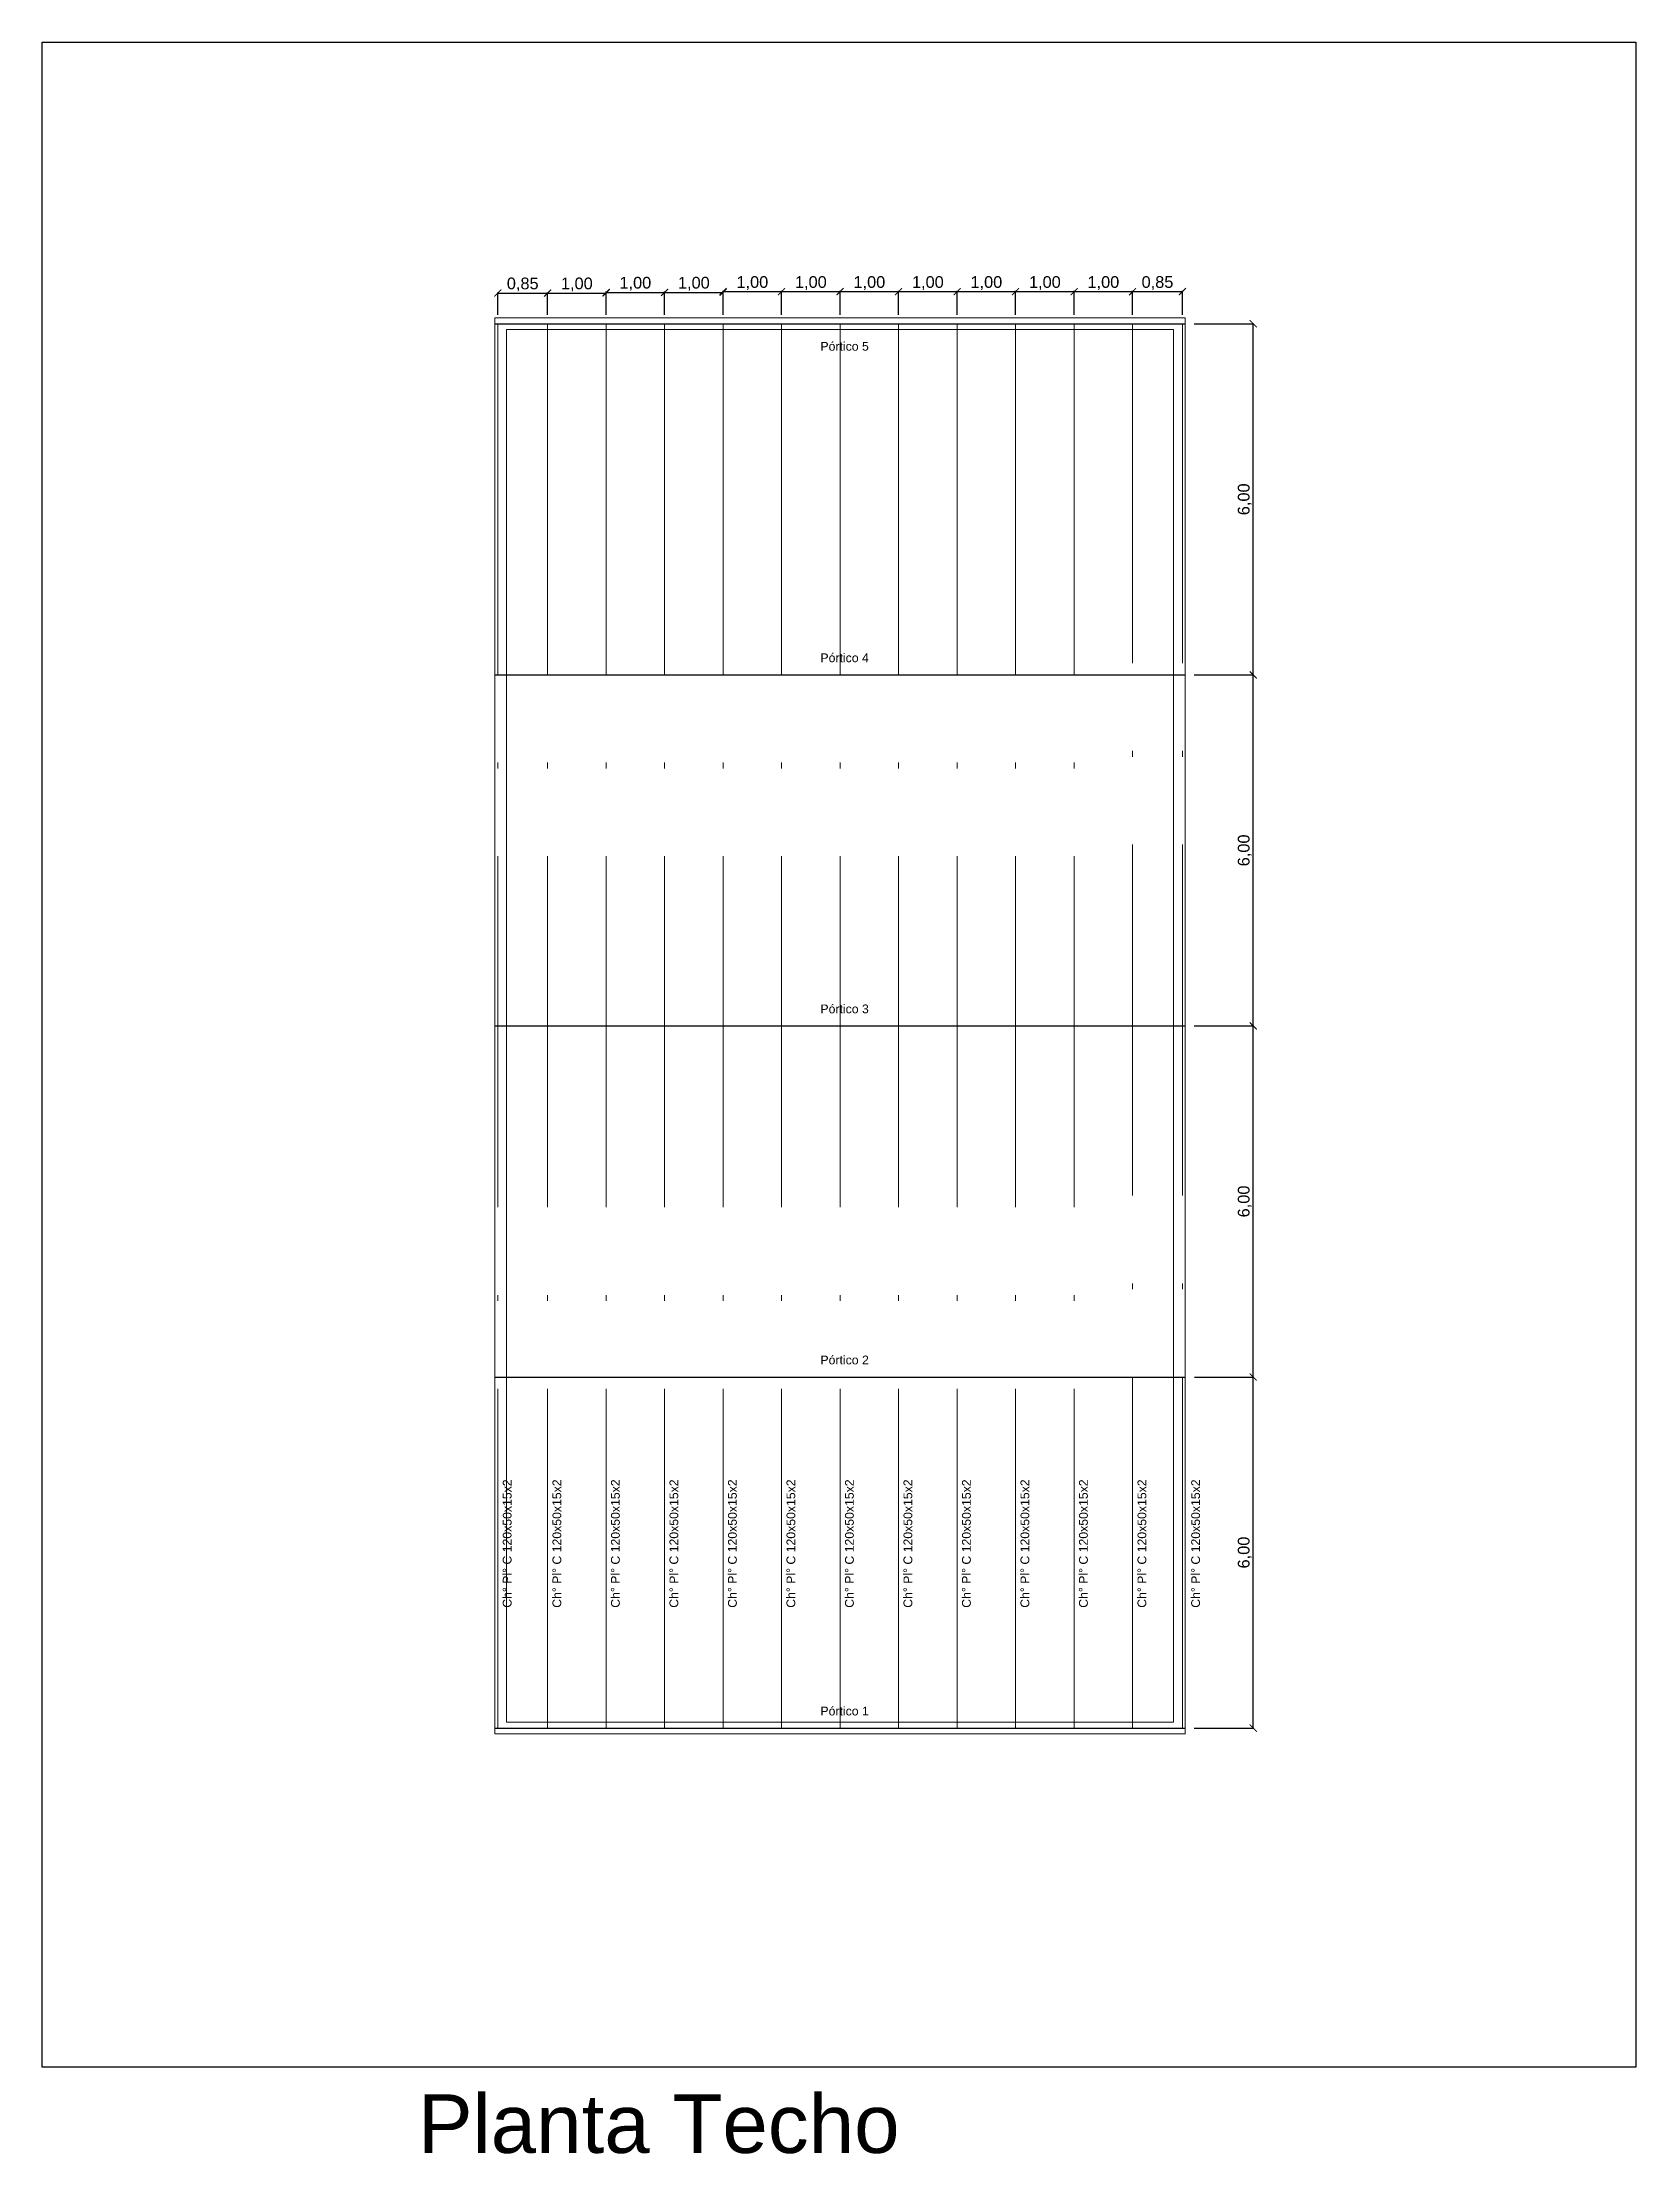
# Model space of a CAD drawing. Header units: millimetres. Extents: x 265 to 853, y -178 to 32.
# Drawn here: x 657.62 to 684.86, y -108.88 to -72.8 of the extents above; entities that cross this region are included whole.
import ezdxf

# ---------------------------------------------------------------- set-up
doc = ezdxf.new("R2010")
doc.units = ezdxf.units.MM
doc.header["$LTSCALE"] = 0.1
doc.header["$MEASUREMENT"] = 0
doc.header["$PDMODE"] = 3
doc.header["$PDSIZE"] = 0.1
doc.linetypes.add('ACAD_ISO10W100', pattern=[18, 12, -3, 0, -3])
doc.layers.get('DEFPOINTS').update_dxf_attribs({"color": 1})
for name, color, linetype, lineweight in [('00_EST_CERCHA', 5, 'ACAD_ISO10W100', 30), ('00_EST_Correa', 3, 'ACAD_ISO10W100', 20), ('00_EST_Cotas', 6, 'Continuous', 9), ('00_EST_MAMPOSTERIA', 7, 'Continuous', 20), ('00_EST_TEXTO', 6, 'Continuous', 9)]:
    doc.layers.add(name, color=color, linetype=linetype, lineweight=lineweight)
doc.layers.add('00_EST_NoImprimir', color=1, linetype='Continuous', plot=False)
doc.styles.add('ARIAL', font='arial.ttf', dxfattribs={"height": 0.15})
doc.styles.add('Arial1_50', font='arial.ttf', dxfattribs={"height": 0.05})
doc.styles.add('Arial20', font='arial.ttf', dxfattribs={"height": 0.2})
doc.dimstyles.new('Cota 1-100-Andres', dxfattribs={"dimtxt": 0.2, "dimasz": 0.12, "dimexe": 0.012, "dimexo": 0.15, "dimgap": 0.025, "dimtad": 1, "dimzin": 0, "dimtxsty": 'Arial20', "dimblk1": 'ARCHTICK', "dimblk2": 'ARCHTICK', "dimsah": 1, "dimcen": 0.09, "dimclrd": 256, "dimclre": 256, "dimclrt": 256, "dimazin": 0, "dimtfac": 1, "dimtofl": 0, "dimtmove": 0, "dimatfit": 3, "dimldrblk": 'ARCHTICK', "dimfxl": 1, "dimtolj": 1, "dimtzin": 0, "dimarcsym": 0})

msp = doc.modelspace()

# ---------------------------------------------------------------- texts
at = {"layer": '00_EST_TEXTO', "attachment_point": 1}
for s, width, gutter_width, insert, char_height, style in [('Pórtico 5', 4.79928, 0.75, (670.927, -77.918), 0.15, 'ARIAL'), ('Pórtico 4', 4.79928, 0.75, (670.927, -83.242), 0.15, 'ARIAL'), ('Pórtico 3', 4.79928, 0.75, (670.927, -89.242), 0.15, 'ARIAL'), ('Pórtico 2', 4.79928, 0.75, (670.927, -95.242), 0.15, 'ARIAL'), ('Pórtico 1', 4.79928, 0.75, (670.927, -101.242), 0.15, 'ARIAL'), ('Planta Techo', 15.00094, 0.25, (664.049, -107.869), 1, 'Arial1_50')]:
    msp.add_mtext_dynamic_manual_height_columns(s, width=width, gutter_width=gutter_width, heights=[0], dxfattribs=dict(at, insert=insert, char_height=char_height, style=style))
at = {"layer": '00_EST_TEXTO', "char_height": 0.15, "attachment_point": 1, "rotation": 90, "style": 'ARIAL'}
for insert in [(665.497, -99.552), (666.347, -99.552), (667.347, -99.552), (668.347, -99.552), (669.347, -99.552), (670.347, -99.552), (671.347, -99.552), (672.347, -99.552), (673.347, -99.552), (674.347, -99.552), (675.347, -99.552), (676.347, -99.552), (677.265, -99.552)]:
    msp.add_mtext_dynamic_manual_height_columns('Ch° Pl° C 120x50x15x2', width=4.79928, gutter_width=0.75, heights=[0], dxfattribs=dict(at, insert=insert))

# ---------------------------------------------------------------- blocks, each defined once
blk = doc.blocks.new('_ARCHTICK')
at = {"color": 0, "linetype": 'ByBlock', "const_width": 0.15}
blk.add_lwpolyline([(-0.5, -0.5), (0.5, 0.5)], dxfattribs=at)
blk = doc.blocks.new('*D81')
at = {"layer": '00_EST_Cotas', "lineweight": -2, "transparency": 16777216}
for p, q in [((677.319, -95.608), (678.337, -95.608)), ((678.325, -101.608), (678.325, -95.608)), ((677.313, -101.608), (678.337, -101.608))]:
    blk.add_line(p, q, dxfattribs=at)
at = {"layer": 'DEFPOINTS', "color": 0, "transparency": 16777216}
for p in [(677.169, -95.608), (678.325, -95.608), (677.163, -101.608)]:
    blk.add_point(p, dxfattribs=at)
at = {"layer": '00_EST_Cotas', "lineweight": -2, "transparency": 16777216, "xscale": 0.12, "yscale": 0.12, "zscale": 0.12}
for p, rotation in [((678.325, -95.608), 90), ((678.325, -101.608), 270)]:
    blk.add_blockref('_ARCHTICK', p, dxfattribs=dict(at, rotation=rotation))
at = {"layer": '00_EST_Cotas', "transparency": 16777216, "insert": (678.18, -98.608), "char_height": 0.2, "attachment_point": 5, "rotation": 90, "style": 'Arial20'}
blk.add_mtext('\\A1;6,00', dxfattribs=at)
blk = doc.blocks.new('*D82')
at = {"layer": '00_EST_Cotas', "lineweight": -2, "transparency": 16777216}
for p, q in [((677.313, -89.608), (678.337, -89.608)), ((678.325, -95.608), (678.325, -89.608)), ((677.319, -95.608), (678.337, -95.608))]:
    blk.add_line(p, q, dxfattribs=at)
at = {"layer": 'DEFPOINTS', "color": 0, "transparency": 16777216}
for p in [(677.163, -89.608), (678.325, -89.608), (677.169, -95.608)]:
    blk.add_point(p, dxfattribs=at)
at = {"layer": '00_EST_Cotas', "lineweight": -2, "transparency": 16777216, "xscale": 0.12, "yscale": 0.12, "zscale": 0.12}
for p, rotation in [((678.325, -89.608), 90), ((678.325, -95.608), 270)]:
    blk.add_blockref('_ARCHTICK', p, dxfattribs=dict(at, rotation=rotation))
at = {"layer": '00_EST_Cotas', "transparency": 16777216, "insert": (678.18, -92.608), "char_height": 0.2, "attachment_point": 5, "rotation": 90, "style": 'Arial20'}
blk.add_mtext('\\A1;6,00', dxfattribs=at)
blk = doc.blocks.new('*D83')
at = {"layer": '00_EST_Cotas', "lineweight": -2, "transparency": 16777216}
for p, q in [((677.313, -83.608), (678.337, -83.608)), ((678.325, -89.608), (678.325, -83.608)), ((677.313, -89.608), (678.337, -89.608))]:
    blk.add_line(p, q, dxfattribs=at)
at = {"layer": 'DEFPOINTS', "color": 0, "transparency": 16777216}
for p in [(677.163, -83.608), (678.325, -83.608), (677.163, -89.608)]:
    blk.add_point(p, dxfattribs=at)
at = {"layer": '00_EST_Cotas', "lineweight": -2, "transparency": 16777216, "xscale": 0.12, "yscale": 0.12, "zscale": 0.12}
for p, rotation in [((678.325, -83.608), 90), ((678.325, -89.608), 270)]:
    blk.add_blockref('_ARCHTICK', p, dxfattribs=dict(at, rotation=rotation))
at = {"layer": '00_EST_Cotas', "transparency": 16777216, "insert": (678.18, -86.608), "char_height": 0.2, "attachment_point": 5, "rotation": 90, "style": 'Arial20'}
blk.add_mtext('\\A1;6,00', dxfattribs=at)
blk = doc.blocks.new('*D84')
at = {"layer": '00_EST_Cotas', "lineweight": -2, "transparency": 16777216}
for p, q in [((677.313, -77.608), (678.337, -77.608)), ((678.325, -83.608), (678.325, -77.608)), ((677.313, -83.608), (678.337, -83.608))]:
    blk.add_line(p, q, dxfattribs=at)
at = {"layer": 'DEFPOINTS', "color": 0, "transparency": 16777216}
for p in [(677.163, -77.608), (678.325, -77.608), (677.163, -83.608)]:
    blk.add_point(p, dxfattribs=at)
at = {"layer": '00_EST_Cotas', "lineweight": -2, "transparency": 16777216, "xscale": 0.12, "yscale": 0.12, "zscale": 0.12}
for p, rotation in [((678.325, -77.608), 90), ((678.325, -83.608), 270)]:
    blk.add_blockref('_ARCHTICK', p, dxfattribs=dict(at, rotation=rotation))
at = {"layer": '00_EST_Cotas', "transparency": 16777216, "insert": (678.18, -80.608), "char_height": 0.2, "attachment_point": 5, "rotation": 90, "style": 'Arial20'}
blk.add_mtext('\\A1;6,00', dxfattribs=at)
blk = doc.blocks.new('*D85')
at = {"layer": '00_EST_Cotas', "lineweight": -2, "transparency": 16777216}
for p, q in [((677.319, -95.608), (678.337, -95.608)), ((678.325, -101.608), (678.325, -95.608)), ((677.313, -101.608), (678.337, -101.608))]:
    blk.add_line(p, q, dxfattribs=at)
at = {"layer": 'DEFPOINTS', "color": 0, "transparency": 16777216}
for p in [(677.169, -95.608), (678.325, -95.608), (677.163, -101.608)]:
    blk.add_point(p, dxfattribs=at)
at = {"layer": '00_EST_Cotas', "lineweight": -2, "transparency": 16777216, "xscale": 0.12, "yscale": 0.12, "zscale": 0.12}
for p, rotation in [((678.325, -95.608), 90), ((678.325, -101.608), 270)]:
    blk.add_blockref('_ARCHTICK', p, dxfattribs=dict(at, rotation=rotation))
at = {"layer": '00_EST_Cotas', "transparency": 16777216, "insert": (678.18, -98.608), "char_height": 0.2, "attachment_point": 5, "rotation": 90, "style": 'Arial20'}
blk.add_mtext('\\A1;6,00', dxfattribs=at)
blk = doc.blocks.new('*D86')
at = {"layer": '00_EST_Cotas', "lineweight": -2, "transparency": 16777216}
for p, q in [((677.313, -89.608), (678.337, -89.608)), ((678.325, -95.608), (678.325, -89.608)), ((677.319, -95.608), (678.337, -95.608))]:
    blk.add_line(p, q, dxfattribs=at)
at = {"layer": 'DEFPOINTS', "color": 0, "transparency": 16777216}
for p in [(677.163, -89.608), (678.325, -89.608), (677.169, -95.608)]:
    blk.add_point(p, dxfattribs=at)
at = {"layer": '00_EST_Cotas', "lineweight": -2, "transparency": 16777216, "xscale": 0.12, "yscale": 0.12, "zscale": 0.12}
for p, rotation in [((678.325, -89.608), 90), ((678.325, -95.608), 270)]:
    blk.add_blockref('_ARCHTICK', p, dxfattribs=dict(at, rotation=rotation))
at = {"layer": '00_EST_Cotas', "transparency": 16777216, "insert": (678.18, -92.608), "char_height": 0.2, "attachment_point": 5, "rotation": 90, "style": 'Arial20'}
blk.add_mtext('\\A1;6,00', dxfattribs=at)
blk = doc.blocks.new('*D87')
at = {"layer": '00_EST_Cotas', "lineweight": -2, "transparency": 16777216}
for p, q in [((677.313, -83.608), (678.337, -83.608)), ((678.325, -89.608), (678.325, -83.608)), ((677.313, -89.608), (678.337, -89.608))]:
    blk.add_line(p, q, dxfattribs=at)
at = {"layer": 'DEFPOINTS', "color": 0, "transparency": 16777216}
for p in [(677.163, -83.608), (678.325, -83.608), (677.163, -89.608)]:
    blk.add_point(p, dxfattribs=at)
at = {"layer": '00_EST_Cotas', "lineweight": -2, "transparency": 16777216, "xscale": 0.12, "yscale": 0.12, "zscale": 0.12}
for p, rotation in [((678.325, -83.608), 90), ((678.325, -89.608), 270)]:
    blk.add_blockref('_ARCHTICK', p, dxfattribs=dict(at, rotation=rotation))
at = {"layer": '00_EST_Cotas', "transparency": 16777216, "insert": (678.18, -86.608), "char_height": 0.2, "attachment_point": 5, "rotation": 90, "style": 'Arial20'}
blk.add_mtext('\\A1;6,00', dxfattribs=at)
blk = doc.blocks.new('*D88')
at = {"layer": '00_EST_Cotas', "lineweight": -2, "transparency": 16777216}
for p, q in [((677.313, -77.608), (678.337, -77.608)), ((678.325, -83.608), (678.325, -77.608)), ((677.313, -83.608), (678.337, -83.608))]:
    blk.add_line(p, q, dxfattribs=at)
at = {"layer": 'DEFPOINTS', "color": 0, "transparency": 16777216}
for p in [(677.163, -77.608), (678.325, -77.608), (677.163, -83.608)]:
    blk.add_point(p, dxfattribs=at)
at = {"layer": '00_EST_Cotas', "lineweight": -2, "transparency": 16777216, "xscale": 0.12, "yscale": 0.12, "zscale": 0.12}
for p, rotation in [((678.325, -77.608), 90), ((678.325, -83.608), 270)]:
    blk.add_blockref('_ARCHTICK', p, dxfattribs=dict(at, rotation=rotation))
at = {"layer": '00_EST_Cotas', "transparency": 16777216, "insert": (678.18, -80.608), "char_height": 0.2, "attachment_point": 5, "rotation": 90, "style": 'Arial20'}
blk.add_mtext('\\A1;6,00', dxfattribs=at)
blk = doc.blocks.new('*D176')
at = {"layer": '00_EST_Cotas', "lineweight": -2, "transparency": 16777216}
for p, q in [((665.413, -77.458), (665.413, -77.071)), ((665.413, -77.083), (666.263, -77.083)), ((666.263, -77.458), (666.263, -77.071))]:
    blk.add_line(p, q, dxfattribs=at)
at = {"layer": 'DEFPOINTS', "color": 0, "transparency": 16777216}
for p in [(666.263, -77.083), (665.413, -77.608), (666.263, -77.608)]:
    blk.add_point(p, dxfattribs=at)
at = {"layer": '00_EST_Cotas', "lineweight": -2, "transparency": 16777216, "xscale": 0.12, "yscale": 0.12, "zscale": 0.12, "rotation": 180}
blk.add_blockref('_ARCHTICK', (665.413, -77.083), dxfattribs=at)
at = {"layer": '00_EST_Cotas', "lineweight": -2, "transparency": 16777216, "xscale": 0.12, "yscale": 0.12, "zscale": 0.12}
blk.add_blockref('_ARCHTICK', (666.263, -77.083), dxfattribs=at)
at = {"layer": '00_EST_Cotas', "transparency": 16777216, "insert": (665.838, -76.937), "char_height": 0.2, "attachment_point": 5, "style": 'Arial20'}
blk.add_mtext('\\A1;0,85', dxfattribs=at)
blk = doc.blocks.new('*D177')
at = {"layer": '00_EST_Cotas', "lineweight": -2, "transparency": 16777216}
for p, q in [((666.263, -77.458), (666.263, -77.071)), ((666.263, -77.083), (667.263, -77.083)), ((667.263, -77.458), (667.263, -77.071))]:
    blk.add_line(p, q, dxfattribs=at)
at = {"layer": 'DEFPOINTS', "color": 0, "transparency": 16777216}
for p in [(667.263, -77.083), (666.263, -77.608), (667.263, -77.608)]:
    blk.add_point(p, dxfattribs=at)
at = {"layer": '00_EST_Cotas', "lineweight": -2, "transparency": 16777216, "xscale": 0.12, "yscale": 0.12, "zscale": 0.12, "rotation": 180}
blk.add_blockref('_ARCHTICK', (666.263, -77.083), dxfattribs=at)
at = {"layer": '00_EST_Cotas', "lineweight": -2, "transparency": 16777216, "xscale": 0.12, "yscale": 0.12, "zscale": 0.12}
blk.add_blockref('_ARCHTICK', (667.263, -77.083), dxfattribs=at)
at = {"layer": '00_EST_Cotas', "transparency": 16777216, "insert": (666.763, -76.937), "char_height": 0.2, "attachment_point": 5, "style": 'Arial20'}
blk.add_mtext('\\A1;1,00', dxfattribs=at)
blk = doc.blocks.new('*D178')
at = {"layer": '00_EST_Cotas', "lineweight": -2, "transparency": 16777216}
for p, q in [((667.263, -77.458), (667.263, -77.059)), ((667.263, -77.071), (668.263, -77.071)), ((668.263, -77.458), (668.263, -77.059))]:
    blk.add_line(p, q, dxfattribs=at)
at = {"layer": 'DEFPOINTS', "color": 0, "transparency": 16777216}
for p in [(668.263, -77.071), (667.263, -77.608), (668.263, -77.608)]:
    blk.add_point(p, dxfattribs=at)
at = {"layer": '00_EST_Cotas', "lineweight": -2, "transparency": 16777216, "xscale": 0.12, "yscale": 0.12, "zscale": 0.12, "rotation": 180}
blk.add_blockref('_ARCHTICK', (667.263, -77.071), dxfattribs=at)
at = {"layer": '00_EST_Cotas', "lineweight": -2, "transparency": 16777216, "xscale": 0.12, "yscale": 0.12, "zscale": 0.12}
blk.add_blockref('_ARCHTICK', (668.263, -77.071), dxfattribs=at)
at = {"layer": '00_EST_Cotas', "transparency": 16777216, "insert": (667.763, -76.925), "char_height": 0.2, "attachment_point": 5, "style": 'Arial20'}
blk.add_mtext('\\A1;1,00', dxfattribs=at)
blk = doc.blocks.new('*D179')
at = {"layer": '00_EST_Cotas', "lineweight": -2, "transparency": 16777216}
for p, q in [((668.263, -77.458), (668.263, -77.059)), ((668.263, -77.071), (669.263, -77.071)), ((669.263, -77.458), (669.263, -77.059))]:
    blk.add_line(p, q, dxfattribs=at)
at = {"layer": 'DEFPOINTS', "color": 0, "transparency": 16777216}
for p in [(669.263, -77.071), (668.263, -77.608), (669.263, -77.608)]:
    blk.add_point(p, dxfattribs=at)
at = {"layer": '00_EST_Cotas', "lineweight": -2, "transparency": 16777216, "xscale": 0.12, "yscale": 0.12, "zscale": 0.12, "rotation": 180}
blk.add_blockref('_ARCHTICK', (668.263, -77.071), dxfattribs=at)
at = {"layer": '00_EST_Cotas', "lineweight": -2, "transparency": 16777216, "xscale": 0.12, "yscale": 0.12, "zscale": 0.12}
blk.add_blockref('_ARCHTICK', (669.263, -77.071), dxfattribs=at)
at = {"layer": '00_EST_Cotas', "transparency": 16777216, "insert": (668.763, -76.925), "char_height": 0.2, "attachment_point": 5, "style": 'Arial20'}
blk.add_mtext('\\A1;1,00', dxfattribs=at)
blk = doc.blocks.new('*D180')
at = {"layer": '00_EST_Cotas', "lineweight": -2, "transparency": 16777216}
for p, q in [((669.263, -77.458), (669.263, -77.047)), ((669.263, -77.059), (670.263, -77.059)), ((670.263, -77.458), (670.263, -77.047))]:
    blk.add_line(p, q, dxfattribs=at)
at = {"layer": 'DEFPOINTS', "color": 0, "transparency": 16777216}
for p in [(670.263, -77.059), (669.263, -77.608), (670.263, -77.608)]:
    blk.add_point(p, dxfattribs=at)
at = {"layer": '00_EST_Cotas', "lineweight": -2, "transparency": 16777216, "xscale": 0.12, "yscale": 0.12, "zscale": 0.12, "rotation": 180}
blk.add_blockref('_ARCHTICK', (669.263, -77.059), dxfattribs=at)
at = {"layer": '00_EST_Cotas', "lineweight": -2, "transparency": 16777216, "xscale": 0.12, "yscale": 0.12, "zscale": 0.12}
blk.add_blockref('_ARCHTICK', (670.263, -77.059), dxfattribs=at)
at = {"layer": '00_EST_Cotas', "transparency": 16777216, "insert": (669.763, -76.913), "char_height": 0.2, "attachment_point": 5, "style": 'Arial20'}
blk.add_mtext('\\A1;1,00', dxfattribs=at)
blk = doc.blocks.new('*D181')
at = {"layer": '00_EST_Cotas', "lineweight": -2, "transparency": 16777216}
for p, q in [((670.263, -77.458), (670.263, -77.047)), ((670.263, -77.059), (671.263, -77.059)), ((671.263, -77.458), (671.263, -77.047))]:
    blk.add_line(p, q, dxfattribs=at)
at = {"layer": 'DEFPOINTS', "color": 0, "transparency": 16777216}
for p in [(671.263, -77.059), (670.263, -77.608), (671.263, -77.608)]:
    blk.add_point(p, dxfattribs=at)
at = {"layer": '00_EST_Cotas', "lineweight": -2, "transparency": 16777216, "xscale": 0.12, "yscale": 0.12, "zscale": 0.12, "rotation": 180}
blk.add_blockref('_ARCHTICK', (670.263, -77.059), dxfattribs=at)
at = {"layer": '00_EST_Cotas', "lineweight": -2, "transparency": 16777216, "xscale": 0.12, "yscale": 0.12, "zscale": 0.12}
blk.add_blockref('_ARCHTICK', (671.263, -77.059), dxfattribs=at)
at = {"layer": '00_EST_Cotas', "transparency": 16777216, "insert": (670.763, -76.913), "char_height": 0.2, "attachment_point": 5, "style": 'Arial20'}
blk.add_mtext('\\A1;1,00', dxfattribs=at)
blk = doc.blocks.new('*D182')
at = {"layer": '00_EST_Cotas', "lineweight": -2, "transparency": 16777216}
for p, q in [((671.263, -77.458), (671.263, -77.047)), ((671.263, -77.059), (672.263, -77.059)), ((672.263, -77.458), (672.263, -77.047))]:
    blk.add_line(p, q, dxfattribs=at)
at = {"layer": 'DEFPOINTS', "color": 0, "transparency": 16777216}
for p in [(672.263, -77.059), (671.263, -77.608), (672.263, -77.608)]:
    blk.add_point(p, dxfattribs=at)
at = {"layer": '00_EST_Cotas', "lineweight": -2, "transparency": 16777216, "xscale": 0.12, "yscale": 0.12, "zscale": 0.12, "rotation": 180}
blk.add_blockref('_ARCHTICK', (671.263, -77.059), dxfattribs=at)
at = {"layer": '00_EST_Cotas', "lineweight": -2, "transparency": 16777216, "xscale": 0.12, "yscale": 0.12, "zscale": 0.12}
blk.add_blockref('_ARCHTICK', (672.263, -77.059), dxfattribs=at)
at = {"layer": '00_EST_Cotas', "transparency": 16777216, "insert": (671.763, -76.913), "char_height": 0.2, "attachment_point": 5, "style": 'Arial20'}
blk.add_mtext('\\A1;1,00', dxfattribs=at)
blk = doc.blocks.new('*D183')
at = {"layer": '00_EST_Cotas', "lineweight": -2, "transparency": 16777216}
for p, q in [((672.263, -77.458), (672.263, -77.047)), ((672.263, -77.059), (673.263, -77.059)), ((673.263, -77.458), (673.263, -77.047))]:
    blk.add_line(p, q, dxfattribs=at)
at = {"layer": 'DEFPOINTS', "color": 0, "transparency": 16777216}
for p in [(673.263, -77.059), (672.263, -77.608), (673.263, -77.608)]:
    blk.add_point(p, dxfattribs=at)
at = {"layer": '00_EST_Cotas', "lineweight": -2, "transparency": 16777216, "xscale": 0.12, "yscale": 0.12, "zscale": 0.12, "rotation": 180}
blk.add_blockref('_ARCHTICK', (672.263, -77.059), dxfattribs=at)
at = {"layer": '00_EST_Cotas', "lineweight": -2, "transparency": 16777216, "xscale": 0.12, "yscale": 0.12, "zscale": 0.12}
blk.add_blockref('_ARCHTICK', (673.263, -77.059), dxfattribs=at)
at = {"layer": '00_EST_Cotas', "transparency": 16777216, "insert": (672.763, -76.913), "char_height": 0.2, "attachment_point": 5, "style": 'Arial20'}
blk.add_mtext('\\A1;1,00', dxfattribs=at)
blk = doc.blocks.new('*D184')
at = {"layer": '00_EST_Cotas', "lineweight": -2, "transparency": 16777216}
for p, q in [((673.263, -77.458), (673.263, -77.047)), ((673.263, -77.059), (674.263, -77.059)), ((674.263, -77.458), (674.263, -77.047))]:
    blk.add_line(p, q, dxfattribs=at)
at = {"layer": 'DEFPOINTS', "color": 0, "transparency": 16777216}
for p in [(674.263, -77.059), (673.263, -77.608), (674.263, -77.608)]:
    blk.add_point(p, dxfattribs=at)
at = {"layer": '00_EST_Cotas', "lineweight": -2, "transparency": 16777216, "xscale": 0.12, "yscale": 0.12, "zscale": 0.12, "rotation": 180}
blk.add_blockref('_ARCHTICK', (673.263, -77.059), dxfattribs=at)
at = {"layer": '00_EST_Cotas', "lineweight": -2, "transparency": 16777216, "xscale": 0.12, "yscale": 0.12, "zscale": 0.12}
blk.add_blockref('_ARCHTICK', (674.263, -77.059), dxfattribs=at)
at = {"layer": '00_EST_Cotas', "transparency": 16777216, "insert": (673.763, -76.913), "char_height": 0.2, "attachment_point": 5, "style": 'Arial20'}
blk.add_mtext('\\A1;1,00', dxfattribs=at)
blk = doc.blocks.new('*D185')
at = {"layer": '00_EST_Cotas', "lineweight": -2, "transparency": 16777216}
for p, q in [((674.263, -77.458), (674.263, -77.047)), ((674.263, -77.059), (675.263, -77.059)), ((675.263, -77.458), (675.263, -77.047))]:
    blk.add_line(p, q, dxfattribs=at)
at = {"layer": 'DEFPOINTS', "color": 0, "transparency": 16777216}
for p in [(675.263, -77.059), (674.263, -77.608), (675.263, -77.608)]:
    blk.add_point(p, dxfattribs=at)
at = {"layer": '00_EST_Cotas', "lineweight": -2, "transparency": 16777216, "xscale": 0.12, "yscale": 0.12, "zscale": 0.12, "rotation": 180}
blk.add_blockref('_ARCHTICK', (674.263, -77.059), dxfattribs=at)
at = {"layer": '00_EST_Cotas', "lineweight": -2, "transparency": 16777216, "xscale": 0.12, "yscale": 0.12, "zscale": 0.12}
blk.add_blockref('_ARCHTICK', (675.263, -77.059), dxfattribs=at)
at = {"layer": '00_EST_Cotas', "transparency": 16777216, "insert": (674.763, -76.913), "char_height": 0.2, "attachment_point": 5, "style": 'Arial20'}
blk.add_mtext('\\A1;1,00', dxfattribs=at)
blk = doc.blocks.new('*D186')
at = {"layer": '00_EST_Cotas', "lineweight": -2, "transparency": 16777216}
for p, q in [((675.263, -77.458), (675.263, -77.047)), ((675.263, -77.059), (676.263, -77.059)), ((676.263, -77.458), (676.263, -77.047))]:
    blk.add_line(p, q, dxfattribs=at)
at = {"layer": 'DEFPOINTS', "color": 0, "transparency": 16777216}
for p in [(676.263, -77.059), (675.263, -77.608), (676.263, -77.608)]:
    blk.add_point(p, dxfattribs=at)
at = {"layer": '00_EST_Cotas', "lineweight": -2, "transparency": 16777216, "xscale": 0.12, "yscale": 0.12, "zscale": 0.12, "rotation": 180}
blk.add_blockref('_ARCHTICK', (675.263, -77.059), dxfattribs=at)
at = {"layer": '00_EST_Cotas', "lineweight": -2, "transparency": 16777216, "xscale": 0.12, "yscale": 0.12, "zscale": 0.12}
blk.add_blockref('_ARCHTICK', (676.263, -77.059), dxfattribs=at)
at = {"layer": '00_EST_Cotas', "transparency": 16777216, "insert": (675.763, -76.913), "char_height": 0.2, "attachment_point": 5, "style": 'Arial20'}
blk.add_mtext('\\A1;1,00', dxfattribs=at)
blk = doc.blocks.new('*D187')
at = {"layer": '00_EST_Cotas', "lineweight": -2, "transparency": 16777216}
for p, q in [((676.263, -77.458), (676.263, -77.047)), ((676.263, -77.059), (677.113, -77.059)), ((677.113, -77.458), (677.113, -77.047))]:
    blk.add_line(p, q, dxfattribs=at)
at = {"layer": 'DEFPOINTS', "color": 0, "transparency": 16777216}
for p in [(677.113, -77.059), (676.263, -77.608), (677.113, -77.608)]:
    blk.add_point(p, dxfattribs=at)
at = {"layer": '00_EST_Cotas', "lineweight": -2, "transparency": 16777216, "xscale": 0.12, "yscale": 0.12, "zscale": 0.12, "rotation": 180}
blk.add_blockref('_ARCHTICK', (676.263, -77.059), dxfattribs=at)
at = {"layer": '00_EST_Cotas', "lineweight": -2, "transparency": 16777216, "xscale": 0.12, "yscale": 0.12, "zscale": 0.12}
blk.add_blockref('_ARCHTICK', (677.113, -77.059), dxfattribs=at)
at = {"layer": '00_EST_Cotas', "transparency": 16777216, "insert": (676.688, -76.913), "char_height": 0.2, "attachment_point": 5, "style": 'Arial20'}
blk.add_mtext('\\A1;0,85', dxfattribs=at)

# ---------------------------------------------------------------- dimensions: what is measured, and where the dimension line sits
at = {"layer": '00_EST_Cotas'}
dim = msp.add_linear_dim(base=(666.263, -77.083), p1=(665.413, -77.608), p2=(666.263, -77.608), dimstyle='Cota 1-100-Andres', dxfattribs=at)
dim.commit()
dim.dimension.update_dxf_attribs({"geometry": '*D176', "text_midpoint": (665.838, -77.083), "dimtype": 160})
for base, p1, p2, picture, middle in [((667.263, -77.083), (666.263, -77.608), (667.263, -77.608), '*D177', (666.763, -76.937)), ((668.263, -77.071), (667.263, -77.608), (668.263, -77.608), '*D178', (667.763, -76.925)), ((669.263, -77.071), (668.263, -77.608), (669.263, -77.608), '*D179', (668.763, -76.925)), ((670.263, -77.059), (669.263, -77.608), (670.263, -77.608), '*D180', (669.763, -76.913)), ((671.263, -77.059), (670.263, -77.608), (671.263, -77.608), '*D181', (670.763, -76.913)), ((672.263, -77.059), (671.263, -77.608), (672.263, -77.608), '*D182', (671.763, -76.913)), ((673.263, -77.059), (672.263, -77.608), (673.263, -77.608), '*D183', (672.763, -76.913)), ((674.263, -77.059), (673.263, -77.608), (674.263, -77.608), '*D184', (673.763, -76.913)), ((675.263, -77.059), (674.263, -77.608), (675.263, -77.608), '*D185', (674.763, -76.913)), ((676.263, -77.059), (675.263, -77.608), (676.263, -77.608), '*D186', (675.763, -76.913)), ((677.113, -77.059), (676.263, -77.608), (677.113, -77.608), '*D187', (676.688, -76.913))]:
    dim = msp.add_linear_dim(base=base, p1=p1, p2=p2, dimstyle='Cota 1-100-Andres', override={"dimtmove": 1}, dxfattribs=at)
    dim.commit()
    dim.dimension.update_dxf_attribs({"geometry": picture, "text_midpoint": middle})
for base, p1, p2, picture, middle in [((678.325, -77.608), (677.163, -83.608), (677.163, -77.608), '*D84', (678.18, -80.608)), ((678.325, -77.608), (677.163, -83.608), (677.163, -77.608), '*D88', (678.18, -80.608)), ((678.325, -83.608), (677.163, -89.608), (677.163, -83.608), '*D83', (678.18, -86.608)), ((678.325, -83.608), (677.163, -89.608), (677.163, -83.608), '*D87', (678.18, -86.608)), ((678.325, -89.608), (677.169, -95.608), (677.163, -89.608), '*D82', (678.18, -92.608)), ((678.325, -89.608), (677.169, -95.608), (677.163, -89.608), '*D86', (678.18, -92.608))]:
    dim = msp.add_linear_dim(base=base, p1=p1, p2=p2, angle=90, dimstyle='Cota 1-100-Andres', override={"dimtmove": 1}, dxfattribs=at)
    dim.commit()
    dim.dimension.update_dxf_attribs({"geometry": picture, "text_midpoint": middle})
for picture in ['*D81', '*D85']:
    dim = msp.add_linear_dim(base=(678.325, -95.608), p1=(677.163, -101.608), p2=(677.169, -95.608), angle=90, dimstyle='Cota 1-100-Andres', dxfattribs=at)
    dim.commit()
    dim.dimension.update_dxf_attribs({"geometry": picture, "text_midpoint": (678.18, -98.608)})

# ---------------------------------------------------------------- linework, layer by layer
at = {"layer": '00_EST_CERCHA', "ltscale": 10}
for p, q in [((665.363, -77.608), (677.163, -77.608)), ((665.363, -83.608), (677.163, -83.608)), ((665.363, -89.608), (677.163, -89.608)), ((665.363, -95.608), (677.163, -95.608)), ((665.363, -101.608), (677.163, -101.608))]:
    msp.add_line(p, q, dxfattribs=at)
at = {"layer": '00_EST_Correa', "ltscale": 5}
for p, q in [((665.413, -77.608), (665.413, -101.608)), ((666.263, -77.608), (666.263, -101.608)), ((667.263, -77.608), (667.263, -101.608)), ((668.263, -77.608), (668.263, -101.608)), ((669.263, -77.608), (669.263, -101.608)), ((670.263, -77.608), (670.263, -101.608)), ((671.263, -77.608), (671.263, -101.608)), ((672.263, -77.608), (672.263, -101.608)), ((673.263, -77.608), (673.263, -101.608)), ((674.263, -77.608), (674.263, -101.608)), ((675.263, -77.608), (675.263, -101.608)), ((676.263, -101.608), (676.263, -77.608)), ((677.113, -101.608), (677.113, -77.608))]:
    msp.add_line(p, q, dxfattribs=at)
at = {"layer": '00_EST_MAMPOSTERIA'}
for p, q in [((665.363, -77.508), (665.363, -101.708)), ((665.363, -77.508), (677.163, -77.508)), ((677.163, -101.714), (677.163, -77.508)), ((665.563, -77.708), (665.563, -101.508)), ((665.563, -77.708), (676.963, -77.708)), ((676.963, -101.508), (676.963, -77.708)), ((665.363, -101.708), (677.163, -101.708)), ((665.563, -101.508), (676.963, -101.508))]:
    msp.add_line(p, q, dxfattribs=at)
at = {"layer": '00_EST_NoImprimir'}
msp.add_lwpolyline([(657.625, -72.797), (684.864, -72.797), (684.864, -107.404), (657.625, -107.404)], close=True, dxfattribs=at)

msp.set_redraw_order([(e.dxf.handle, doc.entitydb.next_handle()) for e in msp.query("TEXT MTEXT ATTDEF DIMENSION ARC_DIMENSION")])  # texts and dimensions are drawn at this point

doc.saveas('drawing.dxf')
